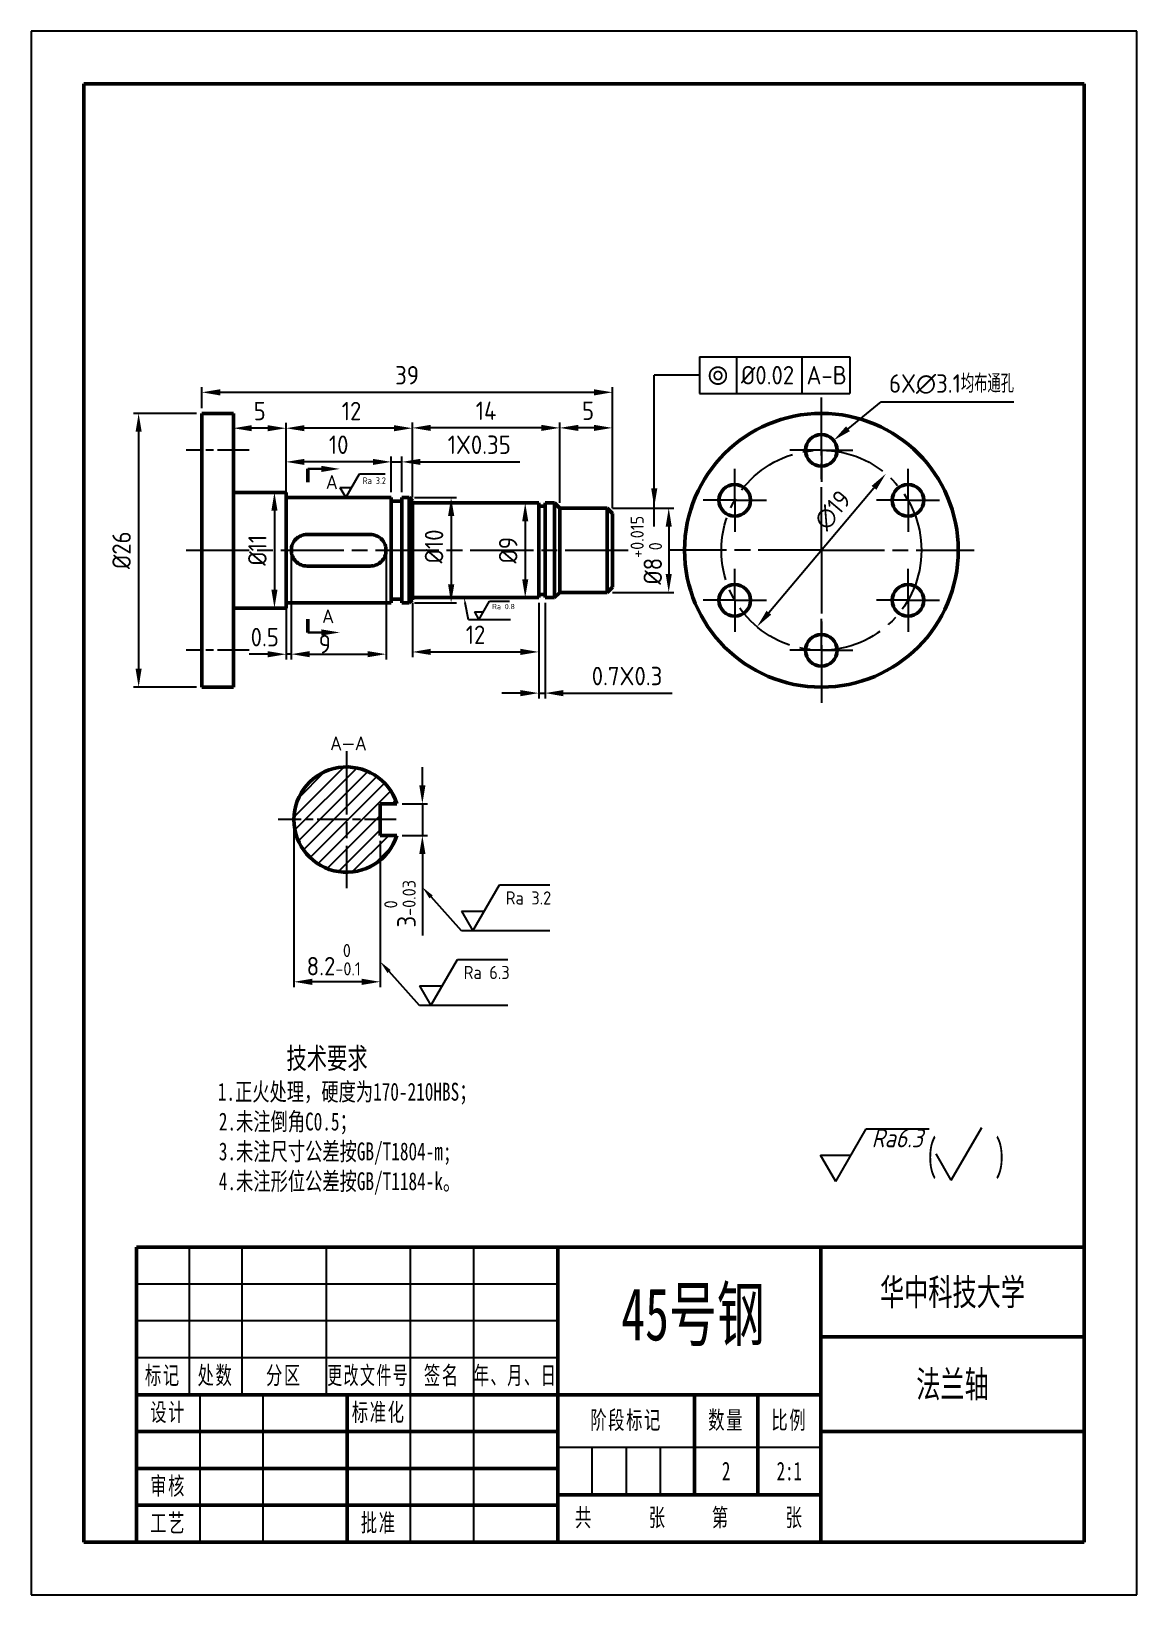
# Model space of a CAD drawing. Header units: millimetres. Extents: x 538 to 2406, y -113 to 359.
# Drawn here: x 1075.7 to 1180.7, y 19.9 to 168.4 of the extents above; entities that cross this region are included whole.
import ezdxf
from ezdxf.enums import TextEntityAlignment as Align

# ---------------------------------------------------------------- set-up
doc = ezdxf.new("R2010")
doc.units = ezdxf.units.MM
doc.header["$LTSCALE"] = 0.5
doc.header["$PDSIZE"] = -5
for name, pattern in [('AM_ISO08W050', [18, 12, -1.5, 3, -1.5]), ('AM_ISO08W050x2', [9, 6, -0.75, 1.5, -0.75]), ('HIDDEN', [9.525, 6.35, -3.175]), ('点画线', [18, 12, -2, 2, -2])]:
    doc.linetypes.add(name, pattern=pattern)
doc.layers.get('0').update_dxf_attribs({"lineweight": 50})
for name, color, linetype, lineweight in [('AM_5', 3, 'Continuous', 25), ('AM_7', 4, 'AM_ISO08W050', 25), ('尺寸线层', 3, 'Continuous', 25), ('粗实线层', 7, 'Continuous', 50), ('细实线层', 7, 'Continuous', 25)]:
    doc.layers.add(name, color=color, linetype=linetype, lineweight=lineweight)
doc.layers.add('尺寸', color=3, linetype='Continuous')
doc.layers.add('尺寸 @ 1', color=3, linetype='Continuous')
doc.styles.add('ACISOGDT', font='AMGDT.SHX')
doc.styles.get("Standard").update_dxf_attribs({"font": 'isocp.shx', "bigfont": 'gbcbig.shx'})
doc.styles.add('USER2', font='SIMPLEX.SHX')
doc.styles.add('标准', font='', dxfattribs={"width": 0.667})
doc.styles.add('标注', font='gbeitc.shx', dxfattribs={"height": 3.5, "bigfont": 'gbcbig.shx'})
doc.styles.add('汉字', font='STFANGSO.TTF', dxfattribs={"width": 0.707, "height": 3.5})
doc.styles.add('长仿宋体', font='hyswlongfangsong.ttf', dxfattribs={"width": 0.707})
doc.styles.get('标准').set_extended_font_data('宋体')
doc.dimstyles.new('AM_ISO$0', dxfattribs={"dimscale": 0.5, "dimtxt": 3.5, "dimasz": 3.5, "dimexe": 1, "dimexo": 1, "dimgap": 1.5, "dimtad": 1, "dimdsep": 46, "dimtxsty": 'Standard', "dimcen": 0, "dimclrd": 256, "dimclre": 256, "dimclrt": 2, "dimadec": 0, "dimazin": 2, "dimtp": 0.1, "dimtm": 0.1, "dimtfac": 0.71, "dimtdec": 3, "dimtmove": 0, "dimatfit": 3, "dimfxl": 1, "dimlwd": -1, "dimlwe": -1, "dimarcsym": 1})
doc.dimstyles.new('AM_ISO$3', dxfattribs={"dimscale": 0.5, "dimtxt": 3.5, "dimasz": 3.5, "dimexe": 1, "dimexo": 1, "dimgap": 1.5, "dimtad": 1, "dimtoh": 1, "dimdsep": 46, "dimtxsty": 'Standard', "dimcen": 0, "dimclrd": 256, "dimclre": 256, "dimclrt": 2, "dimadec": 0, "dimazin": 2, "dimtp": 0.1, "dimtm": 0.1, "dimtfac": 0.71, "dimtdec": 3, "dimtofl": 0, "dimtmove": 0, "dimatfit": 0, "dimfxl": 1, "dimlwd": -1, "dimlwe": -1, "dimarcsym": 1})

msp = doc.modelspace()

# ---------------------------------------------------------------- texts
at = {"insert": (1088.6013, 71.8538), "char_height": 2.5, "attachment_point": 1, "style": '汉字'}
msp.add_mtext_dynamic_manual_height_columns('\\pi11.325;{\\H0.8x;技术要求}\\P\\pi0;    {\\H0.68x;1.正火处理，硬度为170-210HBS；\\P      2.未注倒角C0.5；\\P      3.未注尺寸公差按GB/T1804-m;\\P      4.未注形位公差按GB/T1184-k。}', width=30.949079, gutter_width=12.5, heights=[0], dxfattribs=at)
at = {"layer": 'AM_5', "color": 2, "insert": (1140.9145, 135.7262), "char_height": 1.75, "attachment_point": 5, "style": 'ACISOGDT'}
msp.add_mtext('r', dxfattribs=at)
at = {"layer": 'AM_5', "color": 2, "char_height": 1.75}
for s, insert, attachment_point in [('%%c0.02', (1143.102, 135.7262), 4), ('A-B', (1149.3321, 135.7262), 4), ('0.5', (1097.871, 110.8457), 5), ('9', (1103.5696, 110.1823), 5)]:
    msp.add_mtext(s, dxfattribs=dict(at, insert=insert, attachment_point=attachment_point))
at = {"layer": 'AM_5', "color": 3, "insert": (1120.7569, 85.4474), "char_height": 1.25, "attachment_point": 7}
msp.add_mtext('Ra 3.2', dxfattribs=at)
at = {"layer": '尺寸', "insert": (1160.6834, 63.1624), "char_height": 3, "attachment_point": 1, "style": '长仿宋体'}
msp.add_mtext_dynamic_manual_height_columns('(     )', width=22.132968, gutter_width=17.5, heights=[0], dxfattribs=at)
at = {"layer": '粗实线层', "lineweight": 50, "attachment_point": 1}
for s, width, heights, insert, char_height, style in [('A', 2.368303, [0], (1103.7521, 126.1856), 1.25, 'USER2'), ('A', 2.368303, [0], (1103.3821, 113.4464), 1.25, 'USER2'), ('45号钢', 17.075591, [2.4096], (1131.7278, 49.0478), 5, '标准')]:
    msp.add_mtext_dynamic_manual_height_columns(s, width=width, gutter_width=6.25, heights=heights, dxfattribs=dict(at, insert=insert, char_height=char_height, style=style))
at = {"layer": '粗实线层', "lineweight": 50, "extrusion": (0, 0, -1), "insert": (1107.4676, 101.3682), "char_height": 1.25, "attachment_point": 1, "text_direction": (-1, 0, 0), "style": 'USER2'}
msp.add_mtext_dynamic_manual_height_columns('A-A', width=7.334522, gutter_width=6.25, heights=[0], dxfattribs=at)

# ---------------------------------------------------------------- blocks, each defined once
blk = doc.blocks.new('*D60')
at = {"layer": 'AM_5', "linetype": 'ByBlock', "transparency": 16777216}
for p, q in [((1091.89, 132.6), (1091.89, 134.6)), ((1093.64, 134.1), (1129.14, 134.1)), ((1130.89, 123.1), (1130.89, 134.6))]:
    blk.add_line(p, q, dxfattribs=at)
at = {"layer": 'AM_5', "lineweight": 50, "transparency": 16777216}
for points in [[(1093.64, 134.39), (1093.64, 133.8), (1091.89, 134.1)], [(1129.14, 134.39), (1129.14, 133.8), (1130.89, 134.1)]]:
    blk.add_solid(points, dxfattribs=at)
at = {"layer": 'Defpoints', "color": 0, "lineweight": 50, "transparency": 16777216}
for p in [(1130.89, 134.1), (1091.89, 132.1), (1130.89, 122.6)]:
    blk.add_point(p, dxfattribs=at)
at = {"layer": 'AM_5', "color": 2, "transparency": 16777216, "insert": (1111.39, 135.72), "char_height": 1.75, "attachment_point": 5}
blk.add_mtext('39', dxfattribs=at)
blk = doc.blocks.new('*D61')
at = {"layer": 'AM_5', "linetype": 'ByBlock', "transparency": 16777216}
for p, q in [((1111.89, 124.1), (1111.89, 131.22)), ((1124.14, 130.72), (1113.64, 130.72)), ((1125.89, 123.6), (1125.89, 131.22))]:
    blk.add_line(p, q, dxfattribs=at)
at = {"layer": 'AM_5', "lineweight": 50, "transparency": 16777216}
for points in [[(1113.64, 131.01), (1113.64, 130.43), (1111.89, 130.72)], [(1124.14, 131.01), (1124.14, 130.43), (1125.89, 130.72)]]:
    blk.add_solid(points, dxfattribs=at)
at = {"layer": 'Defpoints', "color": 0, "lineweight": 50, "transparency": 16777216}
for p in [(1111.89, 130.72), (1111.89, 123.6), (1125.89, 123.1)]:
    blk.add_point(p, dxfattribs=at)
at = {"layer": 'AM_5', "color": 2, "transparency": 16777216, "insert": (1118.89, 132.35), "char_height": 1.75, "attachment_point": 5}
blk.add_mtext('14', dxfattribs=at)
blk = doc.blocks.new('*D62')
at = {"layer": 'AM_5', "linetype": 'ByBlock', "transparency": 16777216}
for p, q in [((1125.89, 123.6), (1125.89, 131.22)), ((1129.14, 130.72), (1127.64, 130.72)), ((1130.89, 123.1), (1130.89, 131.22))]:
    blk.add_line(p, q, dxfattribs=at)
at = {"layer": 'AM_5', "lineweight": 50, "transparency": 16777216}
for points in [[(1127.64, 131.01), (1127.64, 130.43), (1125.89, 130.72)], [(1129.14, 131.01), (1129.14, 130.43), (1130.89, 130.72)]]:
    blk.add_solid(points, dxfattribs=at)
at = {"layer": 'Defpoints', "color": 0, "lineweight": 50, "transparency": 16777216}
for p in [(1125.89, 130.72), (1125.89, 123.1), (1130.89, 122.6)]:
    blk.add_point(p, dxfattribs=at)
at = {"layer": 'AM_5', "color": 2, "transparency": 16777216, "insert": (1128.58, 132.35), "char_height": 1.75, "attachment_point": 5}
blk.add_mtext('5', dxfattribs=at)
blk = doc.blocks.new('*D63')
at = {"layer": 'AM_5', "linetype": 'ByBlock', "transparency": 16777216}
for p, q in [((1099.89, 125.1), (1099.89, 131.19)), ((1110.14, 130.69), (1101.64, 130.69)), ((1111.89, 124.3), (1111.89, 131.19))]:
    blk.add_line(p, q, dxfattribs=at)
at = {"layer": 'AM_5', "lineweight": 50, "transparency": 16777216}
for points in [[(1101.64, 130.98), (1101.64, 130.4), (1099.89, 130.69)], [(1110.14, 130.98), (1110.14, 130.4), (1111.89, 130.69)]]:
    blk.add_solid(points, dxfattribs=at)
at = {"layer": 'Defpoints', "color": 0, "lineweight": 50, "transparency": 16777216}
for p in [(1099.89, 130.69), (1099.89, 124.6), (1111.89, 123.8)]:
    blk.add_point(p, dxfattribs=at)
at = {"layer": 'AM_5', "color": 2, "transparency": 16777216, "insert": (1106.11, 132.32), "char_height": 1.75, "attachment_point": 5}
blk.add_mtext('12', dxfattribs=at)
blk = doc.blocks.new('*D64')
at = {"layer": 'AM_5', "linetype": 'ByBlock', "transparency": 16777216}
for p, q in [((1094.89, 125.1), (1094.89, 131.19)), ((1098.14, 130.69), (1096.64, 130.69)), ((1099.89, 125.1), (1099.89, 131.19))]:
    blk.add_line(p, q, dxfattribs=at)
at = {"layer": 'AM_5', "lineweight": 50, "transparency": 16777216}
for points in [[(1096.64, 130.98), (1096.64, 130.4), (1094.89, 130.69)], [(1098.14, 130.98), (1098.14, 130.4), (1099.89, 130.69)]]:
    blk.add_solid(points, dxfattribs=at)
at = {"layer": 'Defpoints', "color": 0, "lineweight": 50, "transparency": 16777216}
for p in [(1094.89, 130.69), (1094.89, 124.6), (1099.89, 124.6)]:
    blk.add_point(p, dxfattribs=at)
at = {"layer": 'AM_5', "color": 2, "transparency": 16777216, "insert": (1097.39, 132.32), "char_height": 1.75, "attachment_point": 5}
blk.add_mtext('5', dxfattribs=at)
blk = doc.blocks.new('*D65')
at = {"layer": 'AM_5', "linetype": 'ByBlock', "transparency": 16777216}
for p, q in [((1091.39, 132.1), (1085.39, 132.1)), ((1085.89, 130.35), (1085.89, 107.85)), ((1091.39, 106.1), (1085.39, 106.1))]:
    blk.add_line(p, q, dxfattribs=at)
at = {"layer": 'AM_5', "lineweight": 50, "transparency": 16777216}
for points in [[(1085.6, 130.35), (1086.18, 130.35), (1085.89, 132.1)], [(1085.6, 107.85), (1086.18, 107.85), (1085.89, 106.1)]]:
    blk.add_solid(points, dxfattribs=at)
at = {"layer": 'Defpoints', "color": 0, "lineweight": 50, "transparency": 16777216}
for p in [(1091.89, 132.1), (1085.89, 106.1), (1091.89, 106.1)]:
    blk.add_point(p, dxfattribs=at)
at = {"layer": 'AM_5', "color": 2, "transparency": 16777216, "insert": (1084.27, 119.1), "char_height": 1.75, "attachment_point": 5, "rotation": 90}
blk.add_mtext('%%C26', dxfattribs=at)
blk = doc.blocks.new('*D66')
at = {"layer": 'AM_5', "linetype": 'ByBlock', "transparency": 16777216}
for p, q in [((1099.39, 124.6), (1098.29, 124.6)), ((1098.79, 122.85), (1098.79, 115.35)), ((1099.39, 113.6), (1098.29, 113.6))]:
    blk.add_line(p, q, dxfattribs=at)
at = {"layer": 'AM_5', "lineweight": 50, "transparency": 16777216}
for points in [[(1098.5, 122.85), (1099.08, 122.85), (1098.79, 124.6)], [(1098.5, 115.35), (1099.08, 115.35), (1098.79, 113.6)]]:
    blk.add_solid(points, dxfattribs=at)
at = {"layer": 'Defpoints', "color": 0, "lineweight": 50, "transparency": 16777216}
for p in [(1099.89, 124.6), (1098.79, 113.6), (1099.89, 113.6)]:
    blk.add_point(p, dxfattribs=at)
at = {"layer": 'AM_5', "color": 2, "transparency": 16777216, "insert": (1097.17, 119.1), "char_height": 1.75, "attachment_point": 5, "rotation": 90}
blk.add_mtext('%%C11', dxfattribs=at)
blk = doc.blocks.new('*D67')
at = {"layer": 'AM_5', "linetype": 'ByBlock', "transparency": 16777216}
for p, q in [((1123.39, 123.6), (1122.11, 123.6)), ((1122.61, 121.85), (1122.61, 116.35)), ((1123.39, 114.6), (1122.11, 114.6))]:
    blk.add_line(p, q, dxfattribs=at)
at = {"layer": 'AM_5', "lineweight": 50, "transparency": 16777216}
for points in [[(1122.32, 121.85), (1122.9, 121.85), (1122.61, 123.6)], [(1122.32, 116.35), (1122.9, 116.35), (1122.61, 114.6)]]:
    blk.add_solid(points, dxfattribs=at)
at = {"layer": 'Defpoints', "color": 0, "lineweight": 50, "transparency": 16777216}
for p in [(1123.89, 123.6), (1122.61, 114.6), (1123.89, 114.6)]:
    blk.add_point(p, dxfattribs=at)
at = {"layer": 'AM_5', "color": 2, "transparency": 16777216, "insert": (1120.99, 119.1), "char_height": 1.75, "attachment_point": 5, "rotation": 90}
blk.add_mtext('%%C9', dxfattribs=at)
blk = doc.blocks.new('*D68')
at = {"layer": 'AM_5', "linetype": 'ByBlock', "transparency": 16777216}
for p, q in [((1130.89, 123.1), (1136.74, 123.1)), ((1136.24, 121.35), (1136.24, 116.85)), ((1130.89, 115.1), (1136.74, 115.1))]:
    blk.add_line(p, q, dxfattribs=at)
at = {"layer": 'AM_5', "lineweight": 50, "transparency": 16777216}
for points in [[(1135.95, 121.35), (1136.53, 121.35), (1136.24, 123.1)], [(1135.95, 116.85), (1136.53, 116.85), (1136.24, 115.1)]]:
    blk.add_solid(points, dxfattribs=at)
at = {"layer": 'Defpoints', "color": 0, "lineweight": 50, "transparency": 16777216}
for p in [(1130.39, 123.1), (1130.39, 115.1), (1136.24, 115.1)]:
    blk.add_point(p, dxfattribs=at)
at = {"layer": 'AM_5', "color": 2, "transparency": 16777216, "insert": (1134.11, 119.1), "char_height": 1.75, "attachment_point": 5, "rotation": 90}
blk.add_mtext('%%C8{}{\\H0.71x;\\C3;\\S+0.015^  0;}', dxfattribs=at)
blk = doc.blocks.new('*D69')
at = {"layer": 'AM_5', "linetype": 'ByBlock', "transparency": 16777216}
for p, q in [((1112.09, 124.1), (1116.07, 124.1)), ((1115.57, 122.35), (1115.57, 115.85)), ((1112.09, 114.1), (1116.07, 114.1))]:
    blk.add_line(p, q, dxfattribs=at)
at = {"layer": 'AM_5', "lineweight": 50, "transparency": 16777216}
for points in [[(1115.28, 122.35), (1115.87, 122.35), (1115.57, 124.1)], [(1115.28, 115.85), (1115.87, 115.85), (1115.57, 114.1)]]:
    blk.add_solid(points, dxfattribs=at)
at = {"layer": 'Defpoints', "color": 0, "lineweight": 50, "transparency": 16777216}
for p in [(1111.59, 124.1), (1111.59, 114.1), (1115.57, 114.1)]:
    blk.add_point(p, dxfattribs=at)
at = {"layer": 'AM_5', "color": 2, "transparency": 16777216, "insert": (1113.95, 119.46), "char_height": 1.75, "attachment_point": 5, "rotation": 90}
blk.add_mtext('%%C10', dxfattribs=at)
blk = doc.blocks.new('*D70')
at = {"layer": 'AM_5', "linetype": 'ByBlock', "transparency": 16777216}
blk.add_line((1145.75, 113.17), (1155.73, 125.03), dxfattribs=at)
at = {"layer": 'AM_5', "lineweight": 50, "transparency": 16777216}
for points in [[(1155.51, 125.21), (1155.96, 124.84), (1156.86, 126.36)], [(1145.53, 113.35), (1145.97, 112.98), (1144.62, 111.83)]]:
    blk.add_solid(points, dxfattribs=at)
at = {"layer": 'Defpoints', "color": 0, "lineweight": 50, "transparency": 16777216}
for p in [(1156.86, 126.36), (1144.62, 111.83)]:
    blk.add_point(p, dxfattribs=at)
at = {"layer": 'AM_5', "color": 2, "transparency": 16777216, "insert": (1151.82, 122.9), "char_height": 1.75, "attachment_point": 5, "rotation": 49.915}
blk.add_mtext('∅19', dxfattribs=at)
blk = doc.blocks.new('*D71')
at = {"layer": 'AM_5', "linetype": 'ByBlock', "transparency": 16777216}
for p, q in [((1153.27, 130.64), (1156.42, 133.19)), ((1156.42, 133.19), (1169.03, 133.19))]:
    blk.add_line(p, q, dxfattribs=at)
at = {"layer": 'AM_5', "lineweight": 50, "transparency": 16777216}
blk.add_solid([(1153.08, 130.87), (1153.45, 130.41), (1151.91, 129.54)], dxfattribs=at)
at = {"layer": 'Defpoints', "color": 0, "lineweight": 50, "transparency": 16777216}
for p in [(1151.91, 129.54), (1149.58, 127.65)]:
    blk.add_point(p, dxfattribs=at)
at = {"layer": 'AM_5', "color": 2, "transparency": 16777216, "insert": (1163.1, 134.88), "char_height": 1.75, "attachment_point": 5}
blk.add_mtext('6X∅3.1均布通孔', dxfattribs=at)
blk = doc.blocks.new('*D72')
at = {"layer": 'AM_5', "linetype": 'ByBlock', "transparency": 16777216}
for p, q in [((1099.89, 124.6), (1099.89, 127.99)), ((1109.89, 124.6), (1109.89, 127.99)), ((1108.14, 127.49), (1101.64, 127.49))]:
    blk.add_line(p, q, dxfattribs=at)
at = {"layer": 'AM_5', "lineweight": 50, "transparency": 16777216}
for points in [[(1101.64, 127.78), (1101.64, 127.2), (1099.89, 127.49)], [(1108.14, 127.78), (1108.14, 127.2), (1109.89, 127.49)]]:
    blk.add_solid(points, dxfattribs=at)
at = {"layer": 'Defpoints', "color": 0, "lineweight": 50, "transparency": 16777216}
for p in [(1099.89, 127.49), (1099.89, 124.1), (1109.89, 124.1)]:
    blk.add_point(p, dxfattribs=at)
at = {"layer": 'AM_5', "color": 2, "transparency": 16777216, "insert": (1104.89, 129.12), "char_height": 1.75, "attachment_point": 5}
blk.add_mtext('10', dxfattribs=at)
blk = doc.blocks.new('*D73')
at = {"layer": 'AM_5', "linetype": 'ByBlock', "transparency": 16777216}
for p, q in [((1109.89, 124.6), (1109.89, 127.99)), ((1110.89, 124.6), (1110.89, 127.99)), ((1108.14, 127.49), (1106.39, 127.49)), ((1109.89, 127.49), (1110.89, 127.49)), ((1112.64, 127.49), (1122.09, 127.49))]:
    blk.add_line(p, q, dxfattribs=at)
at = {"layer": 'AM_5', "lineweight": 50, "transparency": 16777216}
for points in [[(1108.14, 127.78), (1108.14, 127.2), (1109.89, 127.49)], [(1112.64, 127.78), (1112.64, 127.2), (1110.89, 127.49)]]:
    blk.add_solid(points, dxfattribs=at)
at = {"layer": 'Defpoints', "color": 0, "lineweight": 50, "transparency": 16777216}
for p in [(1110.89, 127.49), (1109.89, 124.1), (1110.89, 124.1)]:
    blk.add_point(p, dxfattribs=at)
at = {"layer": 'AM_5', "color": 2, "transparency": 16777216, "insert": (1118.24, 129.12), "char_height": 1.75, "attachment_point": 5}
blk.add_mtext('1X0.35', dxfattribs=at)
blk = doc.blocks.new('*D74')
at = {"layer": 'AM_5', "linetype": 'ByBlock', "transparency": 16777216}
for p, q in [((1111.89, 114.1), (1111.89, 108.94)), ((1123.89, 114.1), (1123.89, 108.94)), ((1113.64, 109.44), (1122.14, 109.44))]:
    blk.add_line(p, q, dxfattribs=at)
at = {"layer": 'AM_5', "lineweight": 50, "transparency": 16777216}
for points in [[(1113.64, 109.74), (1113.64, 109.15), (1111.89, 109.44)], [(1122.14, 109.74), (1122.14, 109.15), (1123.89, 109.44)]]:
    blk.add_solid(points, dxfattribs=at)
at = {"layer": 'Defpoints', "color": 0, "lineweight": 50, "transparency": 16777216}
for p in [(1111.89, 114.6), (1123.89, 114.6), (1123.89, 109.44)]:
    blk.add_point(p, dxfattribs=at)
at = {"layer": 'AM_5', "color": 2, "transparency": 16777216, "insert": (1117.89, 111.07), "char_height": 1.75, "attachment_point": 5}
blk.add_mtext('12', dxfattribs=at)
blk = doc.blocks.new('*D75')
at = {"layer": 'AM_5', "linetype": 'ByBlock', "transparency": 16777216}
for p, q in [((1123.89, 114.1), (1123.89, 105.03)), ((1124.49, 114.1), (1124.49, 105.03)), ((1122.14, 105.53), (1120.39, 105.53)), ((1123.89, 105.53), (1124.49, 105.53)), ((1126.24, 105.53), (1136.56, 105.53))]:
    blk.add_line(p, q, dxfattribs=at)
at = {"layer": 'AM_5', "lineweight": 50, "transparency": 16777216}
for points in [[(1122.14, 105.82), (1122.14, 105.23), (1123.89, 105.53)], [(1126.24, 105.82), (1126.24, 105.23), (1124.49, 105.53)]]:
    blk.add_solid(points, dxfattribs=at)
at = {"layer": 'Defpoints', "color": 0, "lineweight": 50, "transparency": 16777216}
for p in [(1123.89, 114.6), (1124.49, 114.6), (1124.49, 105.53)]:
    blk.add_point(p, dxfattribs=at)
at = {"layer": 'AM_5', "color": 2, "transparency": 16777216, "insert": (1132.28, 107.15), "char_height": 1.75, "attachment_point": 5}
blk.add_mtext('0.7X0.3', dxfattribs=at)
blk = doc.blocks.new('$CAXA_FRAME_13B17AC1$')
at = {"layer": '粗实线层'}
for p, q in [((95, 138.5), (-95, 138.5)), ((-95, 138.5), (-95, -138.5)), ((95, -138.5), (95, 138.5)), ((-95, -138.5), (95, -138.5))]:
    blk.add_line(p, q, dxfattribs=at)
at = {"layer": '细实线层'}
for p, q in [((105, 148.5), (-105, 148.5)), ((-105, 148.5), (-105, -148.5)), ((105, -148.5), (105, 148.5)), ((-105, -148.5), (105, -148.5))]:
    blk.add_line(p, q, dxfattribs=at)
blk = doc.blocks.new('$CAXA_TITLE_151E506F$')
at = {"layer": '粗实线层'}
for p, q in [((0, 56), (-180, 56)), ((-180, 56), (-180, 0)), ((-100, 56), (-100, 0)), ((-50, 56), (-50, 0)), ((0, 0), (0, 56)), ((0, 39), (-50, 39)), ((-50, 28), (-180, 28)), ((-140, 28), (-140, 0)), ((-74, 28), (-74, 9)), ((-62, 28), (-62, 9)), ((-100, 21), (-180, 21)), ((0, 21), (-50, 21)), ((-100, 14), (-180, 14)), ((-50, 9), (-100, 9)), ((-100, 7), (-180, 7)), ((0, 0), (-180, 0))]:
    blk.add_line(p, q, dxfattribs=at)
at = {"layer": '细实线层'}
for p, q in [((-170, 56), (-170, 28)), ((-160, 56), (-160, 28)), ((-144, 56), (-144, 28)), ((-128, 56), (-128, 0)), ((-116, 56), (-116, 0)), ((-100, 49), (-180, 49)), ((-100, 42), (-180, 42)), ((-100, 35), (-180, 35)), ((-168, 28), (-168, 0)), ((-156, 28), (-156, 0)), ((-50, 18), (-100, 18)), ((-93.5, 18), (-93.5, 9)), ((-87, 18), (-87, 9)), ((-80.5, 18), (-80.5, 9))]:
    blk.add_line(p, q, dxfattribs=at)
at = {"layer": '尺寸线层', "attachment_point": 5, "line_spacing_factor": 1.369753, "style": '标准'}
for s, insert, char_height, width in [('\\T1.1;标记', (-175, 31.5), 3.405, 18), ('\\T1.1;处数', (-165, 31.5), 3.405, 18), ('\\T1.1;分区', (-152, 31.5), 3.405, 30), ('\\T1.1;{\\W0.60886;更改文件号}', (-136, 31.5), 3.4054, 30), ('\\T1.1;签名', (-122, 31.5), 3.405, 22), ('\\T1.1;{\\W0.622239;年、月、日}', (-108, 31.5), 3.4054, 30), ('\\T1.1;设计', (-174, 24.5), 3.405, 22), ('\\T1.1;标准化', (-134, 24.5), 3.405, 22), ('\\T1.1;阶段标记', (-87, 23), 3.405, 50), ('{\\T1.1;数量}', (-68, 23), 3.405, 22), ('\\T1.1;比例', (-56, 23), 3.405, 22), ('\\T1.1;审核', (-174, 10.5), 3.405, 22), ('\\T1.1;共', (-95, 4.5), 3.405, 8), ('\\T1.1;张', (-81, 4.5), 3.405, 8), ('\\T1.1;第', (-69, 4.5), 3.405, 8), ('\\T1.1;张', (-55, 4.5), 3.405, 8), ('\\T1.1;工艺', (-174, 3.5), 3.405, 22), ('\\T1.1;批准', (-134, 3.5), 3.405, 22)]:
    blk.add_mtext(s, dxfattribs=dict(at, insert=insert, char_height=char_height, width=width))
at = {"layer": '尺寸线层', "style": '标准'}
for tag, height, width, p in [('标记C', 3.54, 0.667, (-175, 52.5)), ('处数C', 3.54, 0.667, (-165, 52.5)), ('分区C', 3.54, 0.667, (-152, 52.5)), ('更改文件号C', 3.54, 0.512156, (-136, 52.5)), ('更改签名C', 3.54, 0.459969, (-122, 52.5)), ('更改日期C', 3.54, 0.62723, (-108, 52.5)), ('单位名称', 5.05, 0.667, (-25, 47.5)), ('标记B', 3.54, 0.667, (-175, 45.5)), ('处数B', 3.54, 0.667, (-165, 45.5)), ('分区B', 3.54, 0.667, (-152, 45.5)), ('更改文件号B', 3.54, 0.512156, (-136, 45.5)), ('更改签名B', 3.54, 0.459969, (-122, 45.5)), ('更改日期B', 3.54, 0.62723, (-108, 45.5)), ('材料名称', 5.05, 0.667, (-75, 42)), ('标记A', 3.54, 0.667, (-175, 38.5)), ('处数A', 3.54, 0.667, (-165, 38.5)), ('分区A', 3.54, 0.667, (-152, 38.5)), ('更改文件号A', 3.54, 0.512156, (-136, 38.5)), ('更改签名A', 3.54, 0.459969, (-122, 38.5)), ('更改日期A', 3.54, 0.62723, (-108, 38.5)), ('图纸名称', 5.05, 0.667, (-25, 30)), ('设计', 3.54, 0.667, (-162, 24.5)), ('设计日期', 3.54, 0.667, (-148, 24.5)), ('标准化', 3.54, 0.667, (-122, 24.5)), ('标准化日期', 3.54, 0.569556, (-108, 24.5)), ('阶段标记S', 3.54, 0.229984, (-96.75, 13.5)), ('阶段标记A', 3.54, 0.229984, (-90.25, 13.5)), ('阶段标记B', 3.54, 0.229984, (-83.75, 13.5)), ('阶段标记C', 3.54, 0.229984, (-77.25, 13.5)), ('重量', 3.54, 0.667, (-68, 13.5)), ('图纸比例', 3.54, 0.524733, (-56, 13.5)), ('审核', 3.54, 0.667, (-162, 10.5)), ('审核日期', 3.54, 0.667, (-148, 10.5)), ('图纸编号', 5.05, 0.667, (-25.07, 9.53)), ('页数', 3.54, 0.667, (-88, 4.5)), ('页码', 3.54, 0.667, (-62, 4.5)), ('工艺', 3.54, 0.667, (-162, 3.5)), ('工艺日期', 3.54, 0.667, (-148, 3.5)), ('批准', 3.54, 0.667, (-122, 3.5)), ('批准日期', 3.54, 0.667, (-108, 3.5))]:
    blk.add_attdef(tag, text='', height=height, dxfattribs=dict(at, width=width)).set_placement(p, align=Align.MIDDLE_CENTER)
blk = doc.blocks.new('去材料表面')
at = {"lineweight": -2}
for p, q in [((0, 0), (5.77, 10)), ((5.77, 10), (17.77, 10)), ((0, 0), (-2.89, 5)), ((-2.89, 5), (2.89, 5))]:
    blk.add_line(p, q, dxfattribs=at)
at = {"lineweight": -2, "style": '标注'}
blk.add_attdef('CCD', text='', height=3.5, dxfattribs=at).set_placement((11.66, 10.01), align=Align.TOP_CENTER)
blk = doc.blocks.new('基本符号')
at = {"lineweight": -2}
for q in [(5.77, 10), (-2.89, 5)]:
    blk.add_line((0, 0), q, dxfattribs=at)
blk = doc.blocks.new('*D77')
at = {"layer": 'AM_5', "linetype": 'ByBlock', "transparency": 16777216}
for p, q in [((1112.84, 96.76), (1112.84, 98.51)), ((1110.91, 95.01), (1113.34, 95.01)), ((1112.84, 95.01), (1112.84, 92.01)), ((1110.91, 92.01), (1113.34, 92.01)), ((1112.84, 90.26), (1112.84, 82.52))]:
    blk.add_line(p, q, dxfattribs=at)
at = {"layer": 'AM_5', "lineweight": 50, "transparency": 16777216}
for points in [[(1112.55, 96.76), (1113.13, 96.76), (1112.84, 95.01)], [(1112.55, 90.26), (1113.13, 90.26), (1112.84, 92.01)]]:
    blk.add_solid(points, dxfattribs=at)
at = {"layer": 'Defpoints', "color": 0, "lineweight": 50, "transparency": 16777216}
for p in [(1110.41, 95.01), (1110.41, 92.01), (1112.84, 92.01)]:
    blk.add_point(p, dxfattribs=at)
at = {"layer": 'AM_5', "color": 2, "transparency": 16777216, "insert": (1110.71, 85.52), "char_height": 1.75, "attachment_point": 5, "rotation": 90}
blk.add_mtext('3{}{\\H0.71x;\\C3;\\S 0^ -0.03;}', dxfattribs=at)
blk = doc.blocks.new('*D76')
at = {"layer": 'AM_5', "linetype": 'ByBlock', "transparency": 16777216}
for p, q in [((1100.64, 93.01), (1100.64, 77.61)), ((1108.84, 91.51), (1108.84, 77.61)), ((1107.09, 78.11), (1102.39, 78.11))]:
    blk.add_line(p, q, dxfattribs=at)
at = {"layer": 'AM_5', "lineweight": 50, "transparency": 16777216}
for points in [[(1102.39, 78.4), (1102.39, 77.81), (1100.64, 78.11)], [(1107.09, 78.4), (1107.09, 77.81), (1108.84, 78.11)]]:
    blk.add_solid(points, dxfattribs=at)
at = {"layer": 'Defpoints', "color": 0, "lineweight": 50, "transparency": 16777216}
for p in [(1100.64, 93.51), (1108.84, 92.01), (1100.64, 78.11)]:
    blk.add_point(p, dxfattribs=at)
at = {"layer": 'AM_5', "color": 2, "transparency": 16777216, "insert": (1104.42, 80.21), "char_height": 1.75, "attachment_point": 5}
blk.add_mtext('8.2{}{\\H0.71x;\\C3;\\S 0^ -0.1;}', dxfattribs=at)
blk = doc.blocks.new('*S58')
at = {"layer": 'AM_5', "color": 2}
for p, q in [((-64.52, -94.67), (-61.99, -90.3)), ((-61.99, -90.3), (-57.21, -90.3)), ((-65.6, -92.8), (-64.52, -94.67)), ((-65.6, -92.8), (-63.43, -92.8))]:
    blk.add_line(p, q, dxfattribs=at)
at = {"layer": 'AM_5'}
for p, q in [((-65.6, -94.67), (-68.48, -91.45)), ((-57.21, -94.67), (-65.6, -94.67))]:
    blk.add_line(p, q, dxfattribs=at)
at = {"layer": 'AM_5', "linetype": 'Continuous'}
blk.add_trace([(-68.32, -91.31), (-68.63, -91.59), (-69.31, -90.52)], dxfattribs=at)
at = {"layer": 'AM_5', "color": 3, "insert": (-61.39, -92.17), "char_height": 1.25, "attachment_point": 7}
blk.add_mtext('Ra 6.3', dxfattribs=at)
blk = doc.blocks.new('*S59')
at = {"layer": 'AM_5', "color": 2}
for p, q in [((-67.69, -26.7), (-65.17, -22.32)), ((-65.17, -22.32), (-60.37, -22.32)), ((-68.78, -24.82), (-67.69, -26.7)), ((-68.78, -24.82), (-66.61, -24.82))]:
    blk.add_line(p, q, dxfattribs=at)
at = {"layer": 'AM_5', "color": 3, "insert": (-64.57, -24.2), "char_height": 1.25, "attachment_point": 7}
blk.add_mtext('Ra 3.2', dxfattribs=at)
blk = doc.blocks.new('*S226')
at = {"layer": 'AM_5'}
for p, q in [((1117.21, 112.5), (1116.9, 114.11)), ((1121.2, 112.5), (1117.21, 112.5))]:
    blk.add_line(p, q, dxfattribs=at)
at = {"layer": 'AM_5', "color": 2}
for p, q in [((1117.78, 113.25), (1118.21, 112.5)), ((1117.78, 113.25), (1118.64, 113.25)), ((1118.21, 112.5), (1119.22, 114.25)), ((1119.22, 114.25), (1121.11, 114.25))]:
    blk.add_line(p, q, dxfattribs=at)
at = {"layer": 'AM_5', "linetype": 'Continuous'}
blk.add_trace([(1116.98, 114.12), (1116.82, 114.09), (1116.8, 114.6)], dxfattribs=at)
at = {"layer": 'AM_5', "color": 3, "insert": (1119.46, 113.5), "char_height": 0.5, "attachment_point": 7}
blk.add_mtext('Ra 0.8', dxfattribs=at)

# ---------------------------------------------------------------- dimensions: what is measured, and where the dimension line sits
at = {"layer": 'AM_5'}
dim = msp.add_linear_dim(base=(1130.8905, 134.0957), p1=(1091.8905, 132.0957), p2=(1130.8905, 122.5957), dimstyle='AM_ISO$0', override={"dimpost": ''}, dxfattribs=at)
dim.commit()
dim.dimension.update_dxf_attribs({"geometry": '*D60', "text_midpoint": (1111.3905, 135.7207)})
dim = msp.add_diameter_dim_2p(p1=(1149.5767, 127.6515), p2=(1151.9077, 129.5399), text='6X<>.1均布通孔', dimstyle='AM_ISO$3', dxfattribs=at)
dim.commit()
dim.dimension.update_dxf_attribs({"geometry": '*D71', "text_midpoint": (1163.0969, 133.1927), "dimtype": 163})
for base, p1, p2, picture, middle in [((1094.8905, 130.6917), (1099.8905, 124.5957), (1094.8905, 124.5957), '*D64', (1097.3905, 130.6917)), ((1099.8905, 130.6924), (1111.8905, 123.7957), (1099.8905, 124.5957), '*D63', (1106.1061, 130.6924)), ((1111.8905, 130.7207), (1125.8905, 123.0957), (1111.8905, 123.5957), '*D61', (1118.8905, 130.7207)), ((1125.8905, 130.7207), (1130.8905, 122.5957), (1125.8905, 123.0957), '*D62', (1128.5847, 130.7207)), ((1099.8905, 127.4917), (1109.8905, 124.0957), (1099.8905, 124.0957), '*D72', (1104.8905, 127.4917)), ((1123.8905, 109.4443), (1111.8905, 114.5957), (1123.8905, 114.5957), '*D74', (1117.8895, 109.4443))]:
    dim = msp.add_linear_dim(base=base, p1=p1, p2=p2, dimstyle='AM_ISO$0', dxfattribs=at)
    dim.commit()
    dim.dimension.update_dxf_attribs({"geometry": picture, "text_midpoint": middle, "dimtype": 160})
for base, p1, p2, text, override, picture, middle in [((1085.8905, 106.0957), (1091.8905, 132.0957), (1091.8905, 106.0957), '%%C<>', {"dimpost": ''}, '*D65', (1084.2653, 119.0957)), ((1098.7925, 113.5957), (1099.8905, 124.5957), (1099.8905, 113.5957), '%%C<>', {"dimpost": ''}, '*D66', (1097.1675, 119.0957)), ((1112.8396, 92.0131), (1110.4107, 95.0131), (1110.4107, 92.0131), '<>{}{\\H0.71x;\\C3;\\S 0^ -0.03;}', {"dimtp": 0, "dimtm": 0.03, "dimtdec": 3, "dimtzin": 8}, '*D77', (1110.7069, 85.5166))]:
    dim = msp.add_linear_dim(base=base, p1=p1, p2=p2, angle=90, text=text, dimstyle='AM_ISO$0', override=override, dxfattribs=at)
    dim.commit()
    dim.dimension.update_dxf_attribs({"geometry": picture, "text_midpoint": middle})
for base, p1, p2, text, picture, middle in [((1110.8905, 127.4917), (1109.8905, 124.0957), (1110.8905, 124.0957), '<>X0.35', '*D73', (1118.2392, 129.1167)), ((1124.4905, 105.5263), (1123.8905, 114.5957), (1124.4905, 114.5957), '0.7X0.3', '*D75', (1132.2774, 107.1513))]:
    dim = msp.add_linear_dim(base=base, p1=p1, p2=p2, text=text, dimstyle='AM_ISO$0', override={"dimpost": ''}, dxfattribs=at)
    dim.commit()
    dim.dimension.update_dxf_attribs({"geometry": picture, "text_midpoint": middle})
dim = msp.add_diameter_dim_2p(p1=(1144.6249, 111.8274), p2=(1156.8595, 126.3641), dimstyle='AM_ISO$3', dxfattribs=at)
dim.commit()
dim.dimension.update_dxf_attribs({"geometry": '*D70', "text_midpoint": (1153.0673, 121.8583), "dimtype": 163})
for base, p1, p2, text, picture, middle in [((1136.2422, 115.0957), (1130.3905, 123.0957), (1130.3905, 115.0957), '%%C<>{}{\\H0.71x;\\C3;\\S+0.015^  0;}', '*D68', (1136.2422, 119.0957)), ((1115.5748, 114.0957), (1111.5905, 124.0957), (1111.5905, 114.0957), '%%C<>', '*D69', (1115.5748, 119.4621)), ((1122.6116, 114.5957), (1123.8905, 123.5957), (1123.8905, 114.5957), '%%C<>', '*D67', (1122.6116, 119.0957))]:
    dim = msp.add_linear_dim(base=base, p1=p1, p2=p2, angle=90, text=text, dimstyle='AM_ISO$0', dxfattribs=at)
    dim.commit()
    dim.dimension.update_dxf_attribs({"geometry": picture, "text_midpoint": middle, "dimtype": 160})
dim = msp.add_linear_dim(base=(1100.641, 78.1053), p1=(1108.841, 92.0131), p2=(1100.641, 93.5131), text='<>{}{\\H0.71x;\\C3;\\S 0^ -0.1;}', dimstyle='AM_ISO$0', override={"dimtp": 0}, dxfattribs=at)
dim.commit()
dim.dimension.update_dxf_attribs({"geometry": '*D76', "text_midpoint": (1104.421, 78.1053), "dimtype": 160})

# ---------------------------------------------------------------- hatches: boundary and pattern name
at = {"layer": '粗实线层', "lineweight": -3}
h = msp.add_hatch(dxfattribs=at)
h.set_pattern_fill('ANSI31', color=256, scale=0.3)
h.set_pattern_definition([(45, (1318.041, 168.3919), (-0.6735192, 0.6735192), [])])
h.paths.add_polyline_path([(1110.4107, 92.0131), (1108.841, 92.0131), (1108.841, 95.0131), (1110.4107, 95.0131, 6.51313067)])

# ---------------------------------------------------------------- linework, layer by layer
at = {"color": 7, "linetype": 'Continuous', "lineweight": 50}
for p, q in [((1094.8905, 132.0957), (1091.8905, 132.0957)), ((1091.8905, 132.0957), (1091.8905, 106.0957)), ((1094.8905, 132.0957), (1094.8905, 106.0957)), ((1099.8905, 124.5957), (1094.8905, 124.5957)), ((1099.8905, 124.5957), (1099.8905, 113.5957)), ((1109.8905, 124.0957), (1099.8905, 124.0957)), ((1109.8905, 124.0957), (1109.8905, 114.0957)), ((1110.8905, 123.7457), (1109.8905, 123.7457)), ((1111.5905, 124.0957), (1110.8905, 124.0957)), ((1110.8905, 124.0957), (1110.8905, 114.0957)), ((1111.8905, 123.7957), (1111.5905, 124.0957)), ((1111.5905, 114.0957), (1111.5905, 124.0957)), ((1111.8905, 123.7957), (1111.8905, 114.3957)), ((1123.8905, 123.5957), (1111.8905, 123.5957)), ((1123.8905, 123.5957), (1123.8905, 114.5957)), ((1124.4905, 123.2957), (1123.8905, 123.2957)), ((1125.3905, 123.5957), (1124.4905, 123.5957)), ((1124.4905, 123.5957), (1124.4905, 114.5957)), ((1125.8905, 123.0957), (1125.3905, 123.5957)), ((1125.3905, 114.5957), (1125.3905, 123.5957)), ((1130.3905, 123.0957), (1125.8905, 123.0957)), ((1125.8905, 123.0957), (1125.8905, 115.0957)), ((1130.8905, 122.5957), (1130.3905, 123.0957)), ((1130.3905, 115.0957), (1130.3905, 123.0957)), ((1130.8905, 122.5957), (1130.8905, 115.5957)), ((1107.8905, 120.5957), (1101.8905, 120.5957)), ((1101.8905, 117.5957), (1107.8905, 117.5957)), ((1109.8905, 114.4457), (1110.8905, 114.4457)), ((1111.5905, 114.0957), (1111.8905, 114.3957)), ((1111.8905, 114.5957), (1123.8905, 114.5957)), ((1123.8905, 114.8957), (1124.4905, 114.8957)), ((1124.4905, 114.5957), (1125.3905, 114.5957)), ((1125.3905, 114.5957), (1125.8905, 115.0957)), ((1125.8905, 115.0957), (1130.3905, 115.0957)), ((1130.3905, 115.0957), (1130.8905, 115.5957)), ((1094.8905, 113.5957), (1099.8905, 113.5957)), ((1099.8905, 114.0957), (1109.8905, 114.0957)), ((1110.8905, 114.0957), (1111.5905, 114.0957)), ((1091.8905, 106.0957), (1094.8905, 106.0957)), ((1108.841, 92.0131), (1108.841, 95.0131)), ((1108.841, 95.0131), (1110.4107, 95.0131)), ((1110.4107, 92.0131), (1108.841, 92.0131))]:
    msp.add_line(p, q, dxfattribs=at)
at = {"color": 7, "linetype": 'HIDDEN', "lineweight": 50}
for p, q in [((1101.9658, 126.825), (1101.9658, 125.555)), ((1101.9658, 111.2905), (1101.9658, 112.5605))]:
    msp.add_line(p, q, dxfattribs=at)
at = {"color": 7, "linetype": 'Continuous', "lineweight": 50}
for centre, radius in [((1150.7422, 119.0957), 13), ((1150.7422, 128.5957), 1.5), ((1142.5149, 123.8457), 1.5), ((1158.9694, 123.8457), 1.5), ((1142.5149, 114.3457), 1.5), ((1158.9694, 114.3457), 1.5), ((1150.7422, 109.5957), 1.5)]:
    msp.add_circle(centre, radius, dxfattribs=at)
msp.add_arc((1105.641, 93.5131), 5, 17.457603, 342.542397, dxfattribs=at)
for points in [[(1101.8905, 120.5957), (1101.7908, 120.5957), (1101.6929, 120.5859), (1101.5004, 120.5474), (1101.4049, 120.5183), (1101.2236, 120.4429), (1101.1377, 120.3968), (1100.9751, 120.288), (1100.8986, 120.2252), (1100.6924, 120.019), (1100.5808, 119.8526), (1100.4307, 119.4922), (1100.3907, 119.2941), (1100.3904, 118.9987), (1100.4002, 118.8987), (1100.4387, 118.7059), (1100.4672, 118.6121), (1100.5806, 118.3385), (1100.6911, 118.1739), (1100.8987, 117.9661), (1100.9737, 117.9045), (1101.1356, 117.7958), (1101.2234, 117.7487), (1101.4943, 117.6358), (1101.6911, 117.5957), (1101.8905, 117.5957)], [(1107.8905, 117.5957), (1107.9902, 117.5957), (1108.0881, 117.6055), (1108.2805, 117.644), (1108.3761, 117.6731), (1108.5574, 117.7485), (1108.6433, 117.7946), (1108.8058, 117.9034), (1108.8823, 117.9662), (1109.0885, 118.1724), (1109.2001, 118.3388), (1109.3502, 118.6992), (1109.3903, 118.8973), (1109.3906, 119.1927), (1109.3807, 119.2927), (1109.3423, 119.4856), (1109.3138, 119.5794), (1109.2003, 119.8529), (1109.0899, 120.0176), (1108.8823, 120.2253), (1108.8072, 120.287), (1108.6453, 120.3956), (1108.5576, 120.4428), (1108.2866, 120.5556), (1108.0899, 120.5957), (1107.8905, 120.5957)]]:
    msp.add_open_spline(points, degree=3, knots=[0, 0, 0, 0, 0.0625, 0.0625, 0.125, 0.125, 0.1875, 0.1875, 0.25, 0.25, 0.375, 0.375, 0.5, 0.5, 0.5625, 0.5625, 0.625, 0.625, 0.75, 0.75, 0.8125, 0.8125, 0.875, 0.875, 1, 1, 1, 1], dxfattribs=at)
at = {"layer": 'AM_5', "color": 2}
for p, q in [((1139.1645, 137.4762), (1153.4446, 137.4762)), ((1139.1645, 137.4762), (1139.1645, 133.9762)), ((1142.6645, 137.4762), (1142.6645, 133.9762)), ((1148.8946, 137.4762), (1148.8946, 133.9762)), ((1153.4446, 137.4762), (1153.4446, 133.9762)), ((1139.1645, 133.9762), (1153.4446, 133.9762)), ((1117.6319, 82.9474), (1120.1578, 87.3224)), ((1120.1578, 87.3224), (1124.9337, 87.3224)), ((1116.5494, 84.8224), (1117.6319, 82.9474)), ((1116.5494, 84.8224), (1118.7144, 84.8224))]:
    msp.add_line(p, q, dxfattribs=at)
at = {"layer": 'AM_5'}
for p, q in [((1137.4145, 135.7262), (1134.8655, 135.7262)), ((1134.8655, 121.3457), (1134.8655, 135.7262)), ((1139.1645, 135.7262), (1137.4145, 135.7262)), ((1099.8905, 118.5957), (1099.8905, 108.7207)), ((1100.3905, 118.5957), (1100.3905, 108.7207)), ((1100.3905, 118.5957), (1100.3905, 108.7291)), ((1109.3905, 118.5957), (1109.3905, 108.7291)), ((1098.1405, 109.2207), (1096.3905, 109.2207)), ((1100.3905, 109.2207), (1099.8905, 109.2207)), ((1102.1405, 109.2291), (1107.6405, 109.2291)), ((1116.5494, 82.9474), (1113.6727, 86.1676)), ((1124.9337, 82.9474), (1116.5494, 82.9474))]:
    msp.add_line(p, q, dxfattribs=at)
at = {"layer": 'AM_5', "color": 0, "lineweight": 30}
for p, q in [((1101.9658, 126.825), (1103.2494, 126.825)), ((1101.9658, 111.2905), (1103.2494, 111.2905))]:
    msp.add_line(p, q, dxfattribs=at)
at = {"layer": 'AM_5', "lineweight": 50}
for points in [[(1098.1405, 109.5124), (1098.1405, 108.929), (1099.8905, 109.2207)], [(1102.1405, 109.5207), (1102.1405, 108.9374), (1100.3905, 109.2291)], [(1107.6405, 109.5207), (1107.6405, 108.9374), (1109.3905, 109.2291)]]:
    msp.add_solid(points, dxfattribs=at)
at = {"layer": 'AM_5', "color": 0, "linetype": 'Continuous'}
for points in [[(1103.2494, 126.5333), (1103.2494, 127.1166), (1104.9994, 126.825)], [(1103.2494, 110.9988), (1103.2494, 111.5822), (1104.9994, 111.2905)]]:
    msp.add_trace(points, dxfattribs=at)
at = {"layer": 'AM_5', "linetype": 'Continuous'}
for points in [[(1134.5739, 124.974), (1135.1572, 124.974), (1134.8655, 123.224)], [(1113.8281, 86.3064), (1113.5174, 86.0288), (1112.84, 87.0998)]]:
    msp.add_trace(points, dxfattribs=at)
at = {"layer": 'AM_7'}
for p, q in [((1150.7422, 119.0957), (1150.7422, 133.5957)), ((1090.3905, 119.0957), (1132.3905, 119.0957)), ((1150.7422, 119.0957), (1136.2422, 119.0957)), ((1150.7422, 119.0957), (1165.2422, 119.0957)), ((1150.7422, 119.0957), (1150.7422, 104.5957)), ((1105.641, 100.0131), (1105.641, 87.0131))]:
    msp.add_line(p, q, dxfattribs=at)
at = {"layer": 'AM_7', "linetype": 'AM_ISO08W050x2'}
for p, q in [((1150.7422, 128.5957), (1150.7422, 131.5957)), ((1096.3905, 128.5957), (1090.3905, 128.5957)), ((1150.7422, 128.5957), (1147.7422, 128.5957)), ((1150.7422, 128.5957), (1153.7422, 128.5957)), ((1150.7422, 128.5957), (1150.7422, 125.5957)), ((1142.5149, 123.8457), (1142.5149, 126.8457)), ((1158.9694, 123.8457), (1158.9694, 126.8457)), ((1142.5149, 123.8457), (1139.5149, 123.8457)), ((1142.5149, 123.8457), (1145.5149, 123.8457)), ((1142.5149, 123.8457), (1142.5149, 120.8457)), ((1158.9694, 123.8457), (1155.9694, 123.8457)), ((1158.9694, 123.8457), (1161.9694, 123.8457)), ((1158.9694, 123.8457), (1158.9694, 120.8457)), ((1142.5149, 114.3457), (1142.5149, 117.3457)), ((1158.9694, 114.3457), (1158.9694, 117.3457)), ((1142.5149, 114.3457), (1139.5149, 114.3457)), ((1142.5149, 114.3457), (1145.5149, 114.3457)), ((1142.5149, 114.3457), (1142.5149, 111.3457)), ((1158.9694, 114.3457), (1155.9694, 114.3457)), ((1158.9694, 114.3457), (1161.9694, 114.3457)), ((1158.9694, 114.3457), (1158.9694, 111.3457)), ((1150.7422, 109.5957), (1150.7422, 112.5957)), ((1096.3905, 109.5957), (1090.3905, 109.5957)), ((1150.7422, 109.5957), (1147.7422, 109.5957)), ((1150.7422, 109.5957), (1153.7422, 109.5957)), ((1150.7422, 109.5957), (1150.7422, 106.5957)), ((1110.341, 93.5131), (1099.141, 93.5131))]:
    msp.add_line(p, q, dxfattribs=at)
at = {"layer": '粗实线层', "linetype": '点画线', "lineweight": -3}
msp.add_circle((1150.7422, 119.0957), 9.5, dxfattribs=at)

# ---------------------------------------------------------------- block references
at = {"layer": 'AM_5', "lineweight": 50, "xscale": 0.5120000000000001, "yscale": 0.5120000000000001, "zscale": 0.5120000000000001}
msp.add_blockref('*S59', (1140.2261, 137.7699), dxfattribs=at)
at = {"layer": 'AM_5', "lineweight": 50}
for name, p in [('*S226', (0, 0)), ('*S58', (1178.1529, 170.5395))]:
    msp.add_blockref(name, p, dxfattribs=at)
at = {"layer": '尺寸 @ 1', "xscale": 0.5, "yscale": 0.5, "zscale": 0.5}
msp.add_blockref('去材料表面', (1152.1015, 59.1357), dxfattribs=at).add_auto_attribs({'CCD': 'Ra6.3'})
msp.add_blockref('基本符号', (1163.0795, 59.2833), dxfattribs=at)
at = {"layer": '粗实线层', "xscale": 0.5, "yscale": 0.5, "zscale": 0.5}
msp.add_blockref('$CAXA_FRAME_13B17AC1$', (1128.1925, 94.1419), dxfattribs=at)
at = {"layer": '粗实线层'}
ref = msp.add_blockref('$CAXA_TITLE_151E506F$', (1175.6925, 24.8919), dxfattribs=dict(at, xscale=0.5, yscale=0.5, zscale=0.5))
ref.add_attrib('单位名称', '华中科技大学', dxfattribs={"layer": '尺寸线层', "height": 2.52515, "style": '标准', "width": 0.667}).set_placement((1163.1925, 48.6419), align=Align.MIDDLE_CENTER)
ref.add_attrib('图纸名称', '法兰轴', dxfattribs={"layer": '尺寸线层', "height": 2.52515, "style": '标准', "width": 0.667}).set_placement((1163.1925, 39.8919), align=Align.MIDDLE_CENTER)
ref.add_attrib('图纸比例', '2:1', dxfattribs={"layer": '尺寸线层', "height": 1.76761, "style": '标准', "width": 0.667}).set_placement((1147.6925, 31.6419), align=Align.MIDDLE_CENTER)
ref.add_attrib('重量', '2', dxfattribs={"layer": '尺寸线层', "height": 1.7676, "style": '标准', "width": 0.667}).set_placement((1141.6925, 31.6419), align=Align.MIDDLE_CENTER)

msp.set_redraw_order([(e.dxf.handle, doc.entitydb.next_handle()) for e in msp.query("TEXT MTEXT ATTDEF DIMENSION ARC_DIMENSION")])  # texts and dimensions are drawn at this point

doc.saveas('drawing.dxf')
